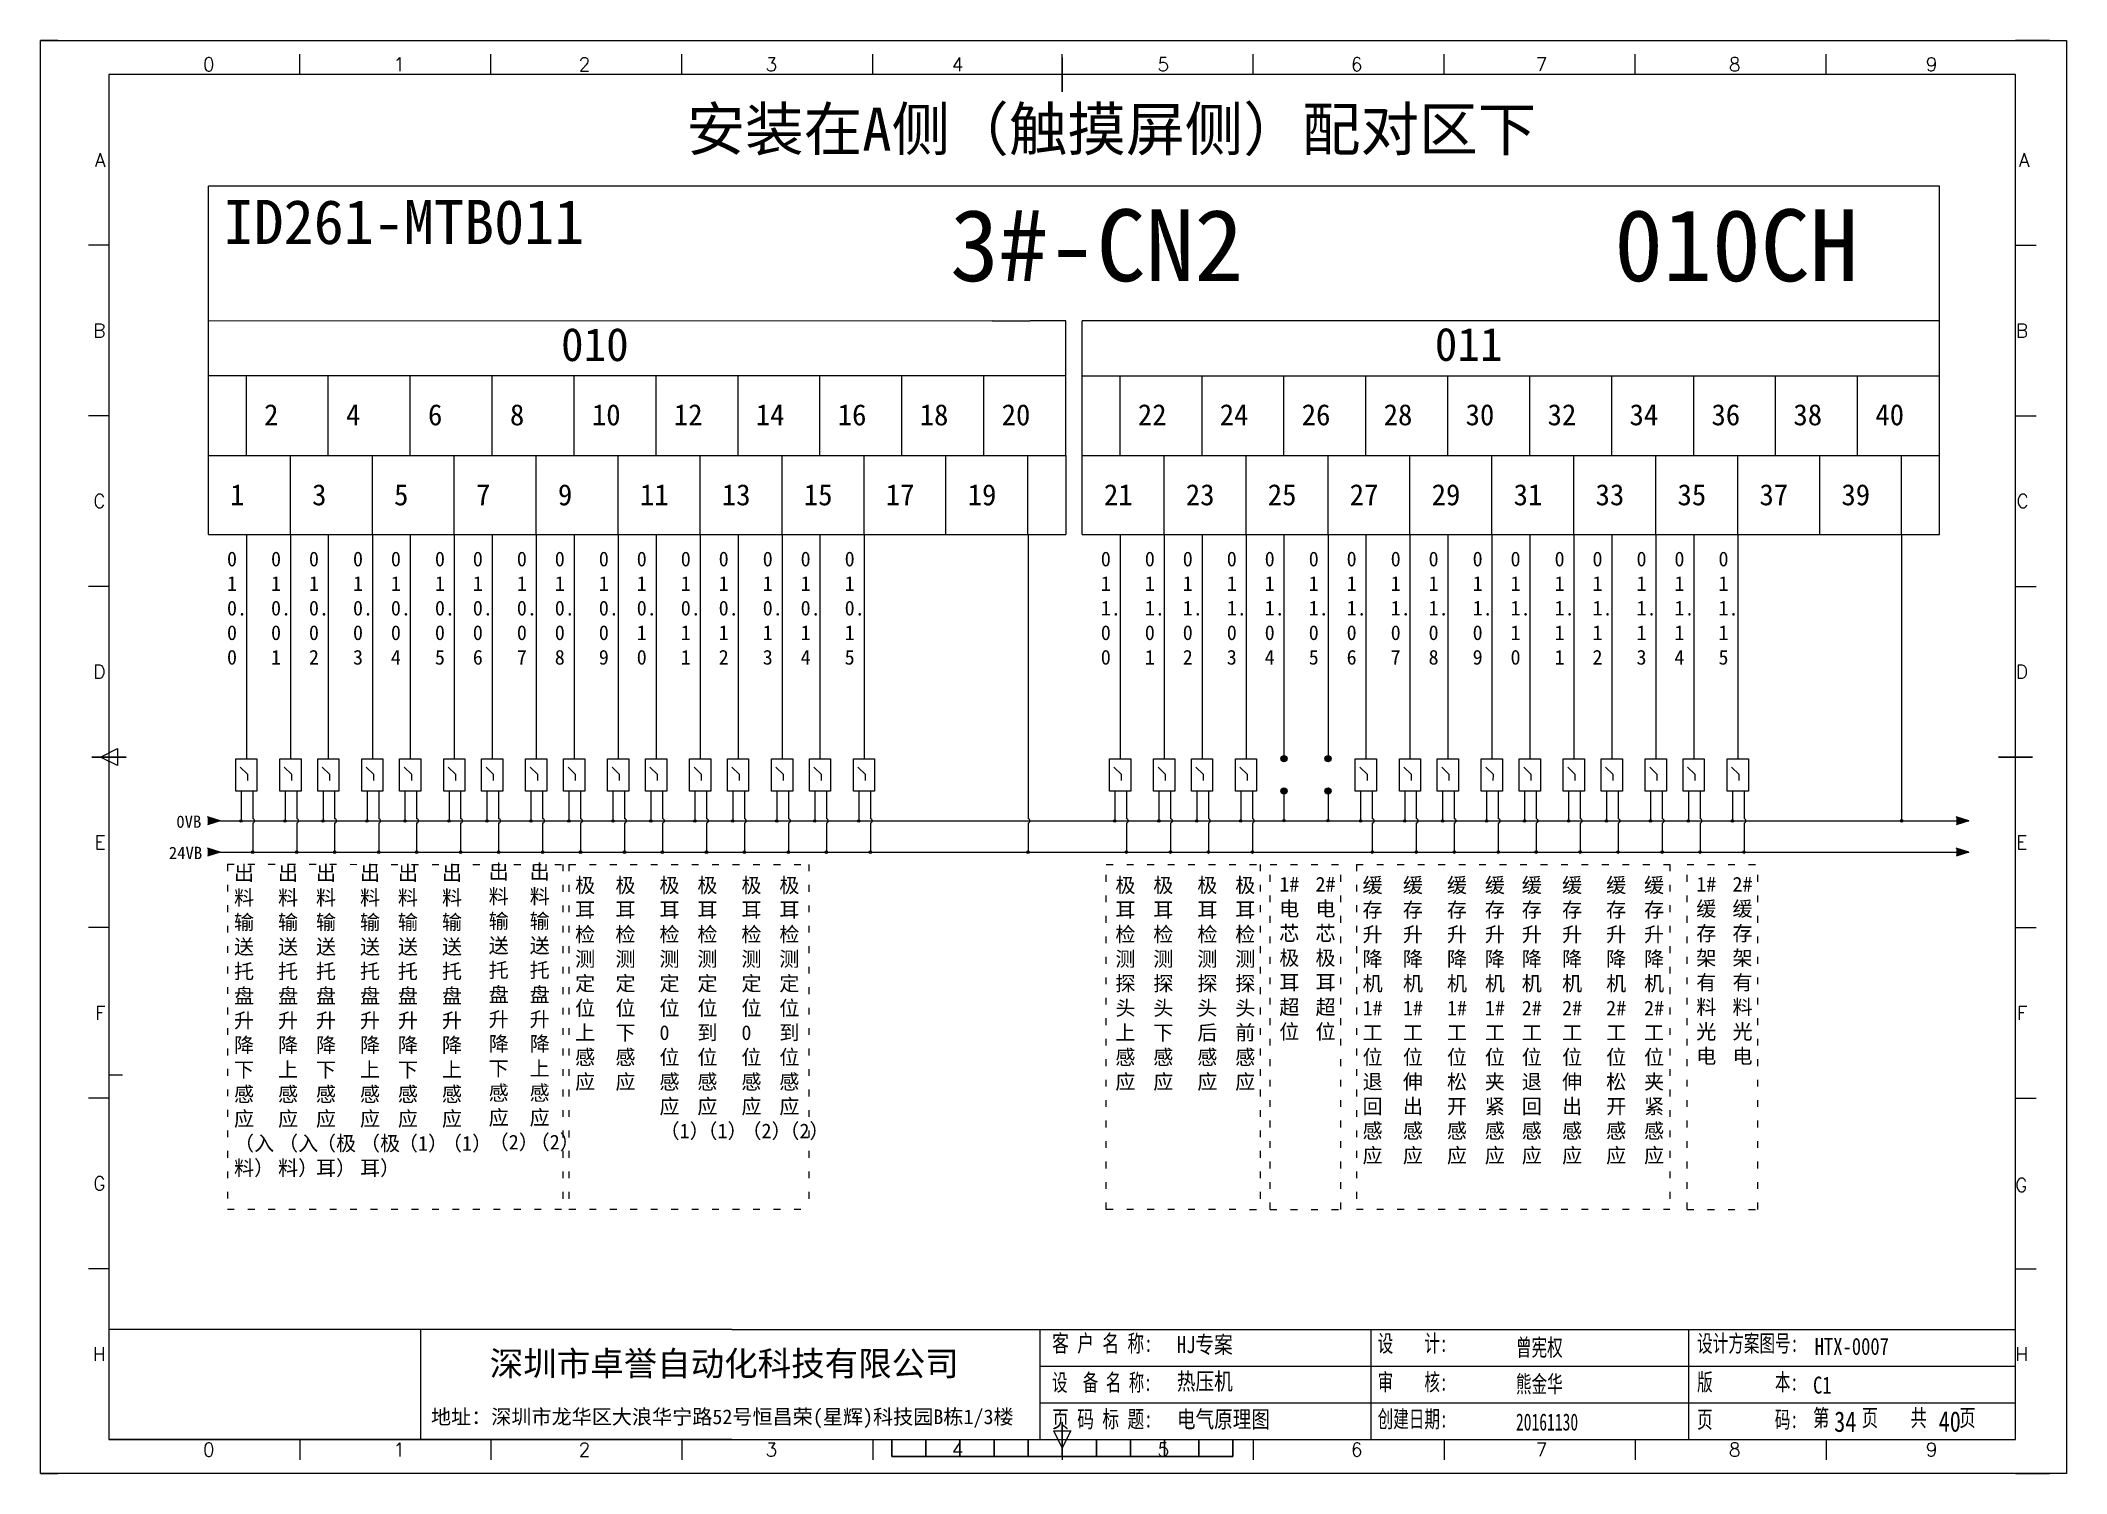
# Model space of a CAD drawing. Extents: x 35123 to 43919, y -4314 to -326.
# Drawn here: x 37283.1 to 37580.1, y -3963.9 to -3753.9 of the extents above; entities that cross this region are included whole.
import ezdxf
from ezdxf.enums import TextEntityAlignment as Align

# ---------------------------------------------------------------- set-up
doc = ezdxf.new("R2010")
doc.units = 0
doc.header["$MEASUREMENT"] = 0
doc.linetypes.add('2', pattern=[15, 1, -2, 1, -2, 1, -2, 1, -2, 1, -2])
doc.linetypes.add('ACAD_ISO02W100', pattern=[15, 12, -3])
for name, color, linetype in [('AE_BOR', 1, 'Continuous'), ('SYMS', 7, 'Continuous'), ('细实线层', 7, 'Continuous')]:
    doc.layers.add(name, color=color, linetype=linetype)
doc.styles.add('Standard0.67', font='', dxfattribs={"width": 0.67})
doc.styles.add('Standard_0.8', font='SimSun.ttf', dxfattribs={"width": 0.8})
doc.styles.add('WD', font='romans.shx', dxfattribs={"bigfont": 'gbcbig.shx'})
doc.styles.add('宋', font='SimSun.ttf', dxfattribs={"width": 0.7})
doc.styles.get('Standard0.67').set_extended_font_data('FangSong_GB2312')

msp = doc.modelspace()

# ---------------------------------------------------------------- texts
at = {"lineweight": 0, "attachment_point": 1}
for s, insert, char_height, width in [('{\\fSimSun|b0|i0|c134|p2;安装在A侧（触摸屏侧）配对区下}', (37377.771, -3763.694), 6.3, 141.24916), ('{\\fSimSun|b0|i0|c134|p2;ID261-MTB011}', (37309.903, -3777.216), 6.48, 79.50995), ('{\\fSimSun|b0|i0|c134|p2;3#-CN2}', (37416.412, -3778.605), 10.53, 52.20126), ('{\\fSimSun|b0|i0|c134|p2;010CH  }', (37513.779, -3778.605), 10.53, 52.20126), ('{\\fSimSun|b0|i0|c134|p2;010}', (37359.388, -3795.982), 4.86, 21.99547), ('{\\fSimSun|b0|i0|c134|p2;011}', (37487.478, -3795.952), 4.86, 21.99547), ('{\\fSimSun|b0|i0|c134|p2;2}', (37315.857, -3807.168), 3.09582, 6.79376), ('{\\fSimSun|b0|i0|c134|p2;4}', (37327.87, -3807.168), 3.09582, 6.79376), ('{\\fSimSun|b0|i0|c134|p2;6}', (37339.883, -3807.168), 3.09582, 6.79376), ('{\\fSimSun|b0|i0|c134|p2;8}', (37351.896, -3807.168), 3.09582, 6.79376), ('{\\fSimSun|b0|i0|c134|p2;10}', (37363.91, -3807.168), 3.09582, 6.79376), ('{\\fSimSun|b0|i0|c134|p2;12}', (37375.923, -3807.168), 3.09582, 6.79376), ('{\\fSimSun|b0|i0|c134|p2;14}', (37387.936, -3807.168), 3.09582, 6.79376), ('{\\fSimSun|b0|i0|c134|p2;16}', (37399.949, -3807.168), 3.09582, 6.79376), ('{\\fSimSun|b0|i0|c134|p2;18}', (37411.962, -3807.168), 3.09582, 6.79376), ('{\\fSimSun|b0|i0|c134|p2;20}', (37423.976, -3807.168), 3.09582, 6.79376), ('{\\fSimSun|b0|i0|c134|p2;22}', (37443.941, -3807.162), 3.09582, 6.79376), ('{\\fSimSun|b0|i0|c134|p2;24}', (37455.954, -3807.162), 3.09582, 6.79376), ('{\\fSimSun|b0|i0|c134|p2;26}', (37467.967, -3807.162), 3.09582, 6.79376), ('{\\fSimSun|b0|i0|c134|p2;28}', (37479.98, -3807.162), 3.09582, 6.79376), ('{\\fSimSun|b0|i0|c134|p2;30}', (37491.993, -3807.162), 3.09582, 6.79376), ('{\\fSimSun|b0|i0|c134|p2;32}', (37504.007, -3807.162), 3.09582, 6.79376), ('{\\fSimSun|b0|i0|c134|p2;34}', (37516.02, -3807.162), 3.09582, 6.79376), ('{\\fSimSun|b0|i0|c134|p2;36}', (37528.033, -3807.162), 3.09582, 6.79376), ('{\\fSimSun|b0|i0|c134|p2;38}', (37540.046, -3807.162), 3.09582, 6.79376), ('{\\fSimSun|b0|i0|c134|p2;40}', (37552.059, -3807.162), 3.09582, 6.79376), ('{\\fSimSun|b0|i0|c134|p2;1}', (37310.881, -3818.893), 3.09582, 6.79376), ('{\\fSimSun|b0|i0|c134|p2;3}', (37322.894, -3818.893), 3.09582, 6.79376), ('{\\fSimSun|b0|i0|c134|p2;5}', (37334.908, -3818.893), 3.09582, 6.79376), ('{\\fSimSun|b0|i0|c134|p2;7}', (37346.921, -3818.893), 3.09582, 6.79376), ('{\\fSimSun|b0|i0|c134|p2;9}', (37358.934, -3818.893), 3.09582, 6.79376), ('{\\fSimSun|b0|i0|c134|p2;11}', (37370.947, -3818.893), 3.09582, 6.79376), ('{\\fSimSun|b0|i0|c134|p2;13}', (37382.96, -3818.893), 3.09582, 6.79376), ('{\\fSimSun|b0|i0|c134|p2;15}', (37394.974, -3818.893), 3.09582, 6.79376), ('{\\fSimSun|b0|i0|c134|p2;17}', (37406.987, -3818.893), 3.09582, 6.79376), ('{\\fSimSun|b0|i0|c134|p2;19}', (37419, -3818.893), 3.09582, 6.79376), ('{\\fSimSun|b0|i0|c134|p2;21}', (37438.965, -3818.887), 3.09582, 6.79376), ('{\\fSimSun|b0|i0|c134|p2;23}', (37450.978, -3818.887), 3.09582, 6.79376), ('{\\fSimSun|b0|i0|c134|p2;25}', (37462.991, -3818.887), 3.09582, 6.79376), ('{\\fSimSun|b0|i0|c134|p2;27}', (37475.005, -3818.887), 3.09582, 6.79376), ('{\\fSimSun|b0|i0|c134|p2;29}', (37487.018, -3818.887), 3.09582, 6.79376), ('{\\fSimSun|b0|i0|c134|p2;31}', (37499.031, -3818.887), 3.09582, 6.79376), ('{\\fSimSun|b0|i0|c134|p2;33}', (37511.044, -3818.887), 3.09582, 6.79376), ('{\\fSimSun|b0|i0|c134|p2;35}', (37523.057, -3818.887), 3.09582, 6.79376), ('{\\fSimSun|b0|i0|c134|p2;37}', (37535.071, -3818.887), 3.09582, 6.79376), ('{\\fSimSun|b0|i0|c134|p2;39}', (37547.084, -3818.887), 3.09582, 6.79376), ('{\\f@SimHei|b0|i0|c134|p49;0\\P1\\P0.\\P0\\P0}', (37310.416, -3828.767), 2.16, 3.85255), ('{\\f@SimHei|b0|i0|c134|p49;0\\P1\\P0.\\P0\\P1}', (37316.872, -3828.767), 2.16, 3.85255), ('{\\f@SimHei|b0|i0|c134|p49;0\\P1\\P0.\\P0\\P2}', (37322.429, -3828.767), 2.16, 3.85255), ('{\\f@SimHei|b0|i0|c134|p49;0\\P1\\P0.\\P0\\P3}', (37328.886, -3828.767), 2.16, 3.85255), ('{\\f@SimHei|b0|i0|c134|p49;0\\P1\\P0.\\P0\\P4}', (37334.442, -3828.767), 2.16, 3.85255), ('{\\f@SimHei|b0|i0|c134|p49;0\\P1\\P0.\\P0\\P5}', (37340.899, -3828.767), 2.16, 3.85255), ('{\\f@SimHei|b0|i0|c134|p49;0\\P1\\P0.\\P0\\P6}', (37346.455, -3828.767), 2.16, 3.85255), ('{\\f@SimHei|b0|i0|c134|p49;0\\P1\\P0.\\P0\\P7}', (37352.912, -3828.767), 2.16, 3.85255), ('{\\f@SimHei|b0|i0|c134|p49;0\\P1\\P0.\\P0\\P8}', (37358.469, -3828.767), 2.16, 3.85255), ('{\\f@SimHei|b0|i0|c134|p49;0\\P1\\P0.\\P0\\P9}', (37364.925, -3828.767), 2.16, 3.85255), ('{\\f@SimHei|b0|i0|c134|p49;0\\P1\\P0.\\P1\\P0}', (37370.482, -3828.767), 2.16, 3.85255), ('{\\f@SimHei|b0|i0|c134|p49;0\\P1\\P0.\\P1\\P1}', (37376.938, -3828.767), 2.16, 3.85255), ('{\\f@SimHei|b0|i0|c134|p49;0\\P1\\P0.\\P1\\P2}', (37382.495, -3828.767), 2.16, 3.85255), ('{\\f@SimHei|b0|i0|c134|p49;0\\P1\\P0.\\P1\\P3}', (37388.952, -3828.767), 2.16, 3.85255), ('{\\f@SimHei|b0|i0|c134|p49;0\\P1\\P0.\\P1\\P4}', (37394.508, -3828.767), 2.16, 3.85255), ('{\\f@SimHei|b0|i0|c134|p49;0\\P1\\P0.\\P1\\P5}', (37400.965, -3828.767), 2.16, 3.85255), ('{\\f@SimHei|b0|i0|c134|p49;0\\P1\\P1.\\P0\\P0}', (37438.514, -3828.767), 2.16, 3.85255), ('{\\f@SimHei|b0|i0|c134|p49;0\\P1\\P1.\\P0\\P1}', (37444.97, -3828.767), 2.16, 3.85255), ('{\\f@SimHei|b0|i0|c134|p49;0\\P1\\P1.\\P0\\P2}', (37450.527, -3828.767), 2.16, 3.85255), ('{\\f@SimHei|b0|i0|c134|p49;0\\P1\\P1.\\P0\\P3}', (37456.983, -3828.767), 2.16, 3.85255), ('{\\f@SimHei|b0|i0|c134|p49;0\\P1\\P1.\\P0\\P4}', (37462.54, -3828.767), 2.16, 3.85255), ('{\\f@SimHei|b0|i0|c134|p49;0\\P1\\P1.\\P0\\P5}', (37468.997, -3828.767), 2.16, 3.85255), ('{\\f@SimHei|b0|i0|c134|p49;0\\P1\\P1.\\P0\\P6}', (37474.553, -3828.767), 2.16, 3.85255), ('{\\f@SimHei|b0|i0|c134|p49;0\\P1\\P1.\\P0\\P7}', (37481.01, -3828.767), 2.16, 3.85255), ('{\\f@SimHei|b0|i0|c134|p49;0\\P1\\P1.\\P0\\P8}', (37486.566, -3828.767), 2.16, 3.85255), ('{\\f@SimHei|b0|i0|c134|p49;0\\P1\\P1.\\P0\\P9}', (37493.023, -3828.767), 2.16, 3.85255), ('{\\f@SimHei|b0|i0|c134|p49;0\\P1\\P1.\\P1\\P0}', (37498.58, -3828.767), 2.16, 3.85255), ('{\\f@SimHei|b0|i0|c134|p49;0\\P1\\P1.\\P1\\P1}', (37505.036, -3828.767), 2.16, 3.85255), ('{\\f@SimHei|b0|i0|c134|p49;0\\P1\\P1.\\P1\\P2}', (37510.593, -3828.767), 2.16, 3.85255), ('{\\f@SimHei|b0|i0|c134|p49;0\\P1\\P1.\\P1\\P3}', (37517.049, -3828.767), 2.16, 3.85255), ('{\\f@SimHei|b0|i0|c134|p49;0\\P1\\P1.\\P1\\P4}', (37522.606, -3828.767), 2.16, 3.85255), ('{\\f@SimHei|b0|i0|c134|p49;0\\P1\\P1.\\P1\\P5}', (37529.063, -3828.767), 2.16, 3.85255), ('{\\fSimSun|b0|i0|c134|p2;出料输送托盘升降下感应（入料）}', (37311.443, -3874.799), 2.16, 3.85255), ('{\\fSimSun|b0|i0|c134|p2;出料输送托盘升降上感应（入料）}', (37317.899, -3874.799), 2.16, 3.85255), ('{\\fSimSun|b0|i0|c134|p2;出料输送托盘升降下感应\\P（极耳）}', (37323.456, -3874.799), 2.16, 3.85255), ('{\\fSimSun|b0|i0|c134|p2;出料输送托盘升降上感应（极耳）}', (37329.912, -3874.799), 2.16, 3.85255), ('{\\fSimSun|b0|i0|c134|p2;出料输送托盘升降下感应（1）}', (37335.469, -3874.799), 2.16, 3.85255), ('{\\fSimSun|b0|i0|c134|p2;出料输送托盘升降上感应\\P（1）}', (37341.926, -3874.799), 2.16, 3.85255), ('{\\fSimSun|b0|i0|c134|p2;出料输送托盘升降下感应（2）}', (37348.776, -3874.623), 2.16, 3.85255), ('{\\fSimSun|b0|i0|c134|p2;出料输送托盘升降上感应\\P（2）}', (37354.783, -3874.623), 2.16, 3.85255), ('{\\fSimSun|b0|i0|c134|p2;极耳检测定位上感应}', (37361.449, -3876.581), 2.16, 3.85255), ('{\\fSimSun|b0|i0|c134|p2;极耳检测定位下感应}', (37367.362, -3876.581), 2.16, 3.85255), ('{\\fSimSun|b0|i0|c134|p2;极耳检测定位0位感应\\P（1）}', (37373.818, -3876.581), 2.16, 3.85255), ('{\\fSimSun|b0|i0|c134|p2;极耳检测定位到位感应\\P（1）}', (37379.375, -3876.581), 2.16, 3.85255), ('{\\fSimSun|b0|i0|c134|p2;极耳检测定位0位感应\\P（2）}', (37385.831, -3876.581), 2.16, 3.85255), ('{\\fSimSun|b0|i0|c134|p2;极耳检测定位到位感应\\P（2）}', (37391.388, -3876.581), 2.16, 3.85255), ('{\\fSimSun|b0|i0|c134|p2;极耳检测探头上感应}', (37440.65, -3876.575), 2.16, 3.85255), ('{\\fSimSun|b0|i0|c134|p2;极耳检测探头下感应}', (37446.207, -3876.575), 2.16, 3.85255), ('{\\fSimSun|b0|i0|c134|p2;极耳检测探头后感应}', (37452.664, -3876.575), 2.16, 3.85255), ('{\\fSimSun|b0|i0|c134|p2;极耳检测探头前感应}', (37458.22, -3876.575), 2.16, 3.85255), ('{\\fSimSun|b0|i0|c134|p2;1#电芯极耳超位}', (37464.677, -3876.432), 2.16, 3.85255), ('{\\fSimSun|b0|i0|c134|p2;2#电芯极耳超位}', (37469.989, -3876.432), 2.16, 3.85255), ('{\\fSimSun|b0|i0|c134|p2;缓存升降机1#\\P工位退回感应}', (37476.887, -3876.575), 2.16, 3.85255), ('{\\fSimSun|b0|i0|c134|p2;缓存升降机1#\\P工位伸出感应}', (37482.799, -3876.575), 2.16, 3.85255), ('{\\fSimSun|b0|i0|c134|p2;缓存升降机1#\\P工位松开感应}', (37489.256, -3876.575), 2.16, 3.85255), ('{\\fSimSun|b0|i0|c134|p2;缓存升降机1#\\P工位夹紧感应}', (37494.813, -3876.575), 2.16, 3.85255), ('{\\fSimSun|b0|i0|c134|p2;缓存升降机2#\\P工位退回感应}', (37500.227, -3876.575), 2.16, 3.85255), ('{\\fSimSun|b0|i0|c134|p2;缓存升降机2#\\P工位伸出感应}', (37506.139, -3876.575), 2.16, 3.85255), ('{\\fSimSun|b0|i0|c134|p2;缓存升降机2#\\P工位松开感应}', (37512.596, -3876.575), 2.16, 3.85255), ('{\\fSimSun|b0|i0|c134|p2;缓存升降机2#\\P工位夹紧感应}', (37518.153, -3876.575), 2.16, 3.85255), ('{\\fSimSun|b0|i0|c134|p2;1#缓存架有料光电}', (37525.806, -3876.432), 2.16, 3.85255), ('{\\fSimSun|b0|i0|c134|p2;2#缓存架有料光电}', (37531.118, -3876.432), 2.16, 3.85255)]:
    msp.add_mtext(s, dxfattribs=dict(at, insert=insert, char_height=char_height, width=width))
for s, insert, char_height, width, attachment_point in [('{\\fSimSun|b0|i0|c134|p2;0\\fSimSun|b0|i0|c0|p2;V\\fSimSun|b0|i0|c134|p2;B}', (37302.985, -3867.444), 1.8, 4.14086, 1), ('{\\fSimSun|b0|i0|c134|p2;24\\fSimSun|b0|i0|c0|p2;V\\fSimSun|b0|i0|c134|p2;B}', (37301.888, -3872.028), 1.8, 4.14086, 1), ('{\\fSimSun|b0|i0|c134|p2;深圳市卓誉自动化科技有限公司}', (37348.934, -3949.958), 3.6, 80.67766, 7), ('{\\fSimSun|b0|i0|c134|p2;地址：深圳市龙华区大浪华宁路52号恒昌荣(星辉)科技园B栋1/3楼}', (37340.322, -3957.218), 2.16, 89.25675, 7)]:
    msp.add_mtext(s, dxfattribs=dict(insert=insert, char_height=char_height, width=width, attachment_point=attachment_point))
at = {"ltscale": 2, "attachment_point": 1}
for s, insert, char_height, width, style in [('{\\fSimSun|b0|i0|c134|p2;\\W0.72;客 户 名 称:}', (37431.382, -3943.553), 2.5, 16.24768, 'Standard0.67'), ('HJ专案', (37449.669, -3943.727), 2.5, 33.90777, 'Standard_0.8'), ('{\\fSimSun|b0|i0|c134|p2;设    计:}', (37479.097, -3943.553), 2.5, 12.03121, 'Standard0.67'), ('{\\fSimSun|b0|i0|c134|p2;曾宪权}', (37499.374, -3944.155), 2.5, 12.03121, 'Standard0.67'), ('{\\fSimSun|b0|i0|c134|p2;设计方案图号:}', (37525.929, -3943.553), 2.5, 15.1644, 'Standard0.67'), ('{\\f@SimSun|b0|i0|c134|p2;HTX-0007}', (37543.168, -3943.994), 2.5, 33.90777, 'Standard_0.8'), ('{\\fSimSun|b0|i0|c134|p2;\\W0.66;设  备 名 称:}', (37431.382, -3949.282), 2.5, 15.12342, 'Standard0.67'), ('{\\fSimSun|b0|i0|c134|p2;热压机}', (37449.669, -3949.115), 2.5, 33.90777, 'Standard_0.8'), ('{\\fSimSun|b0|i0|c134|p2;审    核:}', (37479.097, -3949.227), 2.5, 12.03121, 'Standard0.67'), ('{\\fSimSun|b0|i0|c134|p2;熊金华}', (37499.374, -3949.517), 2.5, 12.03121, 'Standard0.67'), ('{\\fSimSun|b0|i0|c134|p2;版        本:}', (37525.929, -3949.227), 2.5, 16.84978, 'Standard0.67'), ('C1', (37542.928, -3949.667), 2.5, 5.97175, 'Standard_0.8'), ('{\\fSimSun|b0|i0|c134|p2;\\W0.72;页 码 标 题:}', (37431.382, -3954.65), 2.5, 15.12342, 'Standard0.67'), ('{\\fSimSun|b0|i0|c134|p2;电气原理图}', (37449.669, -3954.663), 2.5, 33.90777, 'Standard_0.8'), ('{\\fSimSun|b0|i0|c134|p2;创建日期:}', (37479.097, -3954.634), 2.5, 12.03121, 'Standard0.67'), ('{\\fSimSun|b0|i0|c134|p2;20161130}', (37499.374, -3955.075), 2.5, 12.03121, 'Standard0.67'), ('{\\fSimSun|b0|i0|c134|p2;页        码:}', (37525.929, -3954.713), 2.5, 15.72579, 'Standard0.67'), ('第    页    共    页', (37542.926, -3954.468), 2.5, 33.90777, '宋'), ('34', (37546.019, -3954.773), 3, 3.76639, 'Standard_0.8'), ('40', (37561.332, -3954.748), 3, 3.76639, 'Standard_0.8')]:
    msp.add_mtext(s, dxfattribs=dict(at, insert=insert, char_height=char_height, width=width, style=style))

# ---------------------------------------------------------------- blocks, each defined once
blk = doc.blocks.new('gb_a2_a')
for p, q in [((584, 410), (25, 410)), ((25, 410), (25, 10)), ((584, 10), (584, 410)), ((25, 10), (584, 10))]:
    blk.add_line(p, q)
at = {"lineweight": 9, "ltscale": 0.1}
blk.add_line((25, 116.86), (29, 116.86), dxfattribs=at)
at = {"layer": 'AE_BOR', "lineweight": 30}
for p, q in [((10, 420), (4.93, 420)), ((594, 420), (584, 420)), ((4.93, 0), (10, 0)), ((594, 0), (584, 0))]:
    blk.add_line(p, q, dxfattribs=at)
at = {"layer": 'AE_BOR', "color": 1, "lineweight": 15}
for p, q in [((4.93, 420), (598.93, 420)), ((4.93, 0), (4.93, 420)), ((598.93, 420), (598.93, 0)), ((22.5, 210), (27.5, 212.5)), ((27.5, 207.5), (22.5, 210)), ((27.5, 212.5), (27.5, 207.5)), ((304.5, 7.5), (302, 12.5)), ((302, 12.5), (307, 12.5)), ((307, 12.5), (304.5, 7.5)), ((598.93, 0), (4.93, 0))]:
    blk.add_line(p, q, dxfattribs=at)
at = {"layer": 'AE_BOR'}
for p, q in [((81, 410), (81, 416)), ((137, 410), (137, 416)), ((193, 410), (193, 416)), ((249, 410), (249, 416)), ((304.5, 410), (304.5, 416)), ((360.5, 410), (360.5, 416)), ((416.5, 410), (416.5, 416)), ((472.5, 410), (472.5, 416)), ((528.5, 410), (528.5, 416)), ((25, 360), (19, 360)), ((584, 360), (590, 360)), ((25, 310), (19, 310)), ((584, 310), (590, 310)), ((25, 260), (19, 260)), ((584, 260), (590, 260)), ((25, 160), (19, 160)), ((584, 160), (590, 160)), ((25, 110), (19, 110)), ((584, 110), (590, 110)), ((25, 60), (19, 60)), ((584, 60), (590, 60)), ((81, 10), (81, 4)), ((137, 10), (137, 4)), ((193, 10), (193, 4)), ((249, 10), (249, 4)), ((304.5, 10), (304.5, 4)), ((360.5, 10), (360.5, 4)), ((416.5, 10), (416.5, 4)), ((472.5, 10), (472.5, 4)), ((528.5, 10), (528.5, 4))]:
    blk.add_line(p, q, dxfattribs=at)
at = {"layer": 'AE_BOR', "color": 2, "lineweight": 30}
for p, q in [((304.5, 405), (304.5, 415)), ((20, 210), (30, 210)), ((579, 210), (589, 210)), ((304.5, 10), (304.5, 15)), ((304.5, 15), (304.5, 5)), ((254.5, 5), (254.5, 10)), ((264.5, 5), (264.5, 10)), ((274.5, 5), (274.5, 10)), ((284.5, 5), (284.5, 10)), ((294.5, 5), (294.5, 10)), ((304.5, 10), (304.5, 5)), ((314.5, 5), (314.5, 10)), ((324.5, 5), (324.5, 10)), ((334.5, 5), (334.5, 10)), ((344.5, 5), (344.5, 10)), ((354.5, 5), (354.5, 10)), ((254.5, 5), (354.5, 5))]:
    blk.add_line(p, q, dxfattribs=at)
at = {"layer": 'AE_BOR', "style": 'WD'}
for s, p in [('0', (54.27, 411)), ('1', (110.12, 411)), ('2', (164.42, 411)), ('3', (219.22, 411)), ('4', (273.82, 411)), ('5', (334.12, 411)), ('6', (390.81, 411)), ('7', (445.01, 411)), ('8', (501.67, 411)), ('9', (559.4, 411)), ('0', (54.27, 5)), ('1', (110.12, 5)), ('2', (164.42, 5)), ('3', (219.22, 5)), ('4', (273.82, 5)), ('5', (334.12, 5)), ('6', (390.81, 5)), ('7', (445.01, 5)), ('8', (501.67, 5)), ('9', (559.4, 5))]:
    blk.add_text(s, height=4, dxfattribs=at).set_placement(p, align=Align.CENTER)
for s, p in [('A', (24, 385)), ('A', (588.05, 385)), ('B', (24, 335)), ('B', (587.67, 335)), ('C', (24, 285)), ('C', (587.86, 285)), ('D', (24, 235)), ('D', (587.67, 235)), ('E', (24, 185)), ('E', (587.48, 185)), ('F', (24, 135)), ('F', (587.48, 135)), ('F', (587.48, 135)), ('G', (24, 85)), ('G', (587.48, 84.56)), ('H', (24, 35)), ('H', (587.67, 35))]:
    blk.add_text(s, height=4, dxfattribs=at).set_placement(p, align=Align.MIDDLE_RIGHT)
blk = doc.blocks.new('WDDOT')
blk.add_hatch(color=256).paths.add_polyline_path([(0.5, 0, 1), (-0.5, 0, 1)])
blk.add_circle((0, 0), 0.5)

# ---------------------------------------------------------------- hatches: boundary and pattern name
at = {"lineweight": 0}
h = msp.add_hatch(color=256, dxfattribs=at)
edge = h.paths.add_edge_path()
edge.add_arc((37465.366, -3859.124), 0.45, 0, 360)
h = msp.add_hatch(color=256, dxfattribs=at)
edge = h.paths.add_edge_path()
edge.add_arc((37471.823, -3859.124), 0.45, 0, 360)
h = msp.add_hatch(color=256, dxfattribs=at)
edge = h.paths.add_edge_path()
edge.add_arc((37465.366, -3863.854), 0.45, 0, 360)
h = msp.add_hatch(color=256, dxfattribs=at)
edge = h.paths.add_edge_path()
edge.add_arc((37471.823, -3863.854), 0.45, 0, 360)
for points in [[(37309.438, -3868.226), (37307.576, -3868.823), (37307.576, -3867.629)], [(37565.782, -3868.226), (37563.92, -3868.823), (37563.92, -3867.629)], [(37309.438, -3872.809), (37307.576, -3873.406), (37307.576, -3872.213)], [(37565.782, -3872.809), (37563.92, -3873.406), (37563.92, -3872.213)]]:
    msp.add_hatch(color=256).paths.add_polyline_path(points)
h = msp.add_hatch(color=256)
edge = h.paths.add_edge_path()
edge.add_arc((37312.482, -3868.234), 0.177, 0, 360)
h = msp.add_hatch(color=256)
edge = h.paths.add_edge_path()
edge.add_arc((37318.938, -3868.234), 0.177, 0, 360)
h = msp.add_hatch(color=256)
edge = h.paths.add_edge_path()
edge.add_arc((37324.495, -3868.234), 0.177, 0, 360)
h = msp.add_hatch(color=256)
edge = h.paths.add_edge_path()
edge.add_arc((37330.951, -3868.234), 0.177, 0, 360)
h = msp.add_hatch(color=256)
edge = h.paths.add_edge_path()
edge.add_arc((37336.508, -3868.234), 0.177, 0, 360)
h = msp.add_hatch(color=256)
edge = h.paths.add_edge_path()
edge.add_arc((37342.965, -3868.234), 0.177, 0, 360)
h = msp.add_hatch(color=256)
edge = h.paths.add_edge_path()
edge.add_arc((37348.521, -3868.234), 0.177, 0, 360)
h = msp.add_hatch(color=256)
edge = h.paths.add_edge_path()
edge.add_arc((37354.978, -3868.234), 0.177, 0, 360)
h = msp.add_hatch(color=256)
edge = h.paths.add_edge_path()
edge.add_arc((37360.534, -3868.234), 0.177, 0, 360)
h = msp.add_hatch(color=256)
edge = h.paths.add_edge_path()
edge.add_arc((37366.991, -3868.234), 0.177, 0, 360)
h = msp.add_hatch(color=256)
edge = h.paths.add_edge_path()
edge.add_arc((37372.548, -3868.234), 0.177, 0, 360)
h = msp.add_hatch(color=256)
edge = h.paths.add_edge_path()
edge.add_arc((37379.004, -3868.234), 0.177, 0, 360)
h = msp.add_hatch(color=256)
edge = h.paths.add_edge_path()
edge.add_arc((37384.561, -3868.234), 0.177, 0, 360)
h = msp.add_hatch(color=256)
edge = h.paths.add_edge_path()
edge.add_arc((37391.017, -3868.234), 0.177, 0, 360)
h = msp.add_hatch(color=256)
edge = h.paths.add_edge_path()
edge.add_arc((37396.574, -3868.234), 0.177, 0, 360)
h = msp.add_hatch(color=256)
edge = h.paths.add_edge_path()
edge.add_arc((37403.031, -3868.234), 0.177, 0, 360)
h = msp.add_hatch(color=256)
edge = h.paths.add_edge_path()
edge.add_arc((37440.565, -3868.228), 0.177, 0, 360)
h = msp.add_hatch(color=256)
edge = h.paths.add_edge_path()
edge.add_arc((37447.022, -3868.228), 0.177, 0, 360)
h = msp.add_hatch(color=256)
edge = h.paths.add_edge_path()
edge.add_arc((37452.578, -3868.228), 0.177, 0, 360)
h = msp.add_hatch(color=256)
edge = h.paths.add_edge_path()
edge.add_arc((37459.035, -3868.228), 0.177, 0, 360)
h = msp.add_hatch(color=256)
edge = h.paths.add_edge_path()
edge.add_arc((37465.366, -3868.198), 0.177, 0, 360)
h = msp.add_hatch(color=256)
edge = h.paths.add_edge_path()
edge.add_arc((37471.823, -3868.198), 0.177, 0, 360)
h = msp.add_hatch(color=256)
edge = h.paths.add_edge_path()
edge.add_arc((37476.605, -3868.228), 0.177, 0, 360)
h = msp.add_hatch(color=256)
edge = h.paths.add_edge_path()
edge.add_arc((37483.061, -3868.228), 0.177, 0, 360)
h = msp.add_hatch(color=256)
edge = h.paths.add_edge_path()
edge.add_arc((37488.618, -3868.228), 0.177, 0, 360)
h = msp.add_hatch(color=256)
edge = h.paths.add_edge_path()
edge.add_arc((37495.075, -3868.228), 0.177, 0, 360)
h = msp.add_hatch(color=256)
edge = h.paths.add_edge_path()
edge.add_arc((37500.631, -3868.228), 0.177, 0, 360)
h = msp.add_hatch(color=256)
edge = h.paths.add_edge_path()
edge.add_arc((37507.088, -3868.228), 0.177, 0, 360)
h = msp.add_hatch(color=256)
edge = h.paths.add_edge_path()
edge.add_arc((37512.644, -3868.228), 0.177, 0, 360)
h = msp.add_hatch(color=256)
edge = h.paths.add_edge_path()
edge.add_arc((37519.101, -3868.228), 0.177, 0, 360)
h = msp.add_hatch(color=256)
edge = h.paths.add_edge_path()
edge.add_arc((37524.658, -3868.228), 0.177, 0, 360)
h = msp.add_hatch(color=256)
edge = h.paths.add_edge_path()
edge.add_arc((37531.114, -3868.228), 0.177, 0, 360)
h = msp.add_hatch(color=256)
edge = h.paths.add_edge_path()
edge.add_arc((37555.915, -3868.226), 0.177, 0, 360)
h = msp.add_hatch(color=256)
edge = h.paths.add_edge_path()
edge.add_arc((37314.187, -3872.818), 0.177, 0, 360)
h = msp.add_hatch(color=256)
edge = h.paths.add_edge_path()
edge.add_arc((37320.643, -3872.818), 0.177, 0, 360)
h = msp.add_hatch(color=256)
edge = h.paths.add_edge_path()
edge.add_arc((37326.2, -3872.818), 0.177, 0, 360)
h = msp.add_hatch(color=256)
edge = h.paths.add_edge_path()
edge.add_arc((37332.657, -3872.818), 0.177, 0, 360)
h = msp.add_hatch(color=256)
edge = h.paths.add_edge_path()
edge.add_arc((37338.213, -3872.818), 0.177, 0, 360)
h = msp.add_hatch(color=256)
edge = h.paths.add_edge_path()
edge.add_arc((37344.67, -3872.818), 0.177, 0, 360)
h = msp.add_hatch(color=256)
edge = h.paths.add_edge_path()
edge.add_arc((37350.226, -3872.818), 0.177, 0, 360)
h = msp.add_hatch(color=256)
edge = h.paths.add_edge_path()
edge.add_arc((37356.683, -3872.818), 0.177, 0, 360)
h = msp.add_hatch(color=256)
edge = h.paths.add_edge_path()
edge.add_arc((37362.24, -3872.818), 0.177, 0, 360)
h = msp.add_hatch(color=256)
edge = h.paths.add_edge_path()
edge.add_arc((37368.696, -3872.818), 0.177, 0, 360)
h = msp.add_hatch(color=256)
edge = h.paths.add_edge_path()
edge.add_arc((37374.253, -3872.818), 0.177, 0, 360)
h = msp.add_hatch(color=256)
edge = h.paths.add_edge_path()
edge.add_arc((37380.709, -3872.818), 0.177, 0, 360)
h = msp.add_hatch(color=256)
edge = h.paths.add_edge_path()
edge.add_arc((37386.266, -3872.818), 0.177, 0, 360)
h = msp.add_hatch(color=256)
edge = h.paths.add_edge_path()
edge.add_arc((37392.723, -3872.818), 0.177, 0, 360)
h = msp.add_hatch(color=256)
edge = h.paths.add_edge_path()
edge.add_arc((37398.279, -3872.818), 0.177, 0, 360)
h = msp.add_hatch(color=256)
edge = h.paths.add_edge_path()
edge.add_arc((37404.736, -3872.818), 0.177, 0, 360)
h = msp.add_hatch(color=256)
edge = h.paths.add_edge_path()
edge.add_arc((37427.845, -3872.818), 0.177, 0, 360)
h = msp.add_hatch(color=256)
edge = h.paths.add_edge_path()
edge.add_arc((37442.27, -3872.811), 0.177, 0, 360)
h = msp.add_hatch(color=256)
edge = h.paths.add_edge_path()
edge.add_arc((37448.727, -3872.811), 0.177, 0, 360)
h = msp.add_hatch(color=256)
edge = h.paths.add_edge_path()
edge.add_arc((37454.284, -3872.811), 0.177, 0, 360)
h = msp.add_hatch(color=256)
edge = h.paths.add_edge_path()
edge.add_arc((37460.74, -3872.811), 0.177, 0, 360)
h = msp.add_hatch(color=256)
edge = h.paths.add_edge_path()
edge.add_arc((37478.31, -3872.811), 0.177, 0, 360)
h = msp.add_hatch(color=256)
edge = h.paths.add_edge_path()
edge.add_arc((37484.767, -3872.811), 0.177, 0, 360)
h = msp.add_hatch(color=256)
edge = h.paths.add_edge_path()
edge.add_arc((37490.323, -3872.811), 0.177, 0, 360)
h = msp.add_hatch(color=256)
edge = h.paths.add_edge_path()
edge.add_arc((37496.78, -3872.811), 0.177, 0, 360)
h = msp.add_hatch(color=256)
edge = h.paths.add_edge_path()
edge.add_arc((37502.336, -3872.811), 0.177, 0, 360)
h = msp.add_hatch(color=256)
edge = h.paths.add_edge_path()
edge.add_arc((37508.793, -3872.811), 0.177, 0, 360)
h = msp.add_hatch(color=256)
edge = h.paths.add_edge_path()
edge.add_arc((37514.35, -3872.811), 0.177, 0, 360)
h = msp.add_hatch(color=256)
edge = h.paths.add_edge_path()
edge.add_arc((37520.806, -3872.811), 0.177, 0, 360)
h = msp.add_hatch(color=256)
edge = h.paths.add_edge_path()
edge.add_arc((37526.363, -3872.811), 0.177, 0, 360)
h = msp.add_hatch(color=256)
edge = h.paths.add_edge_path()
edge.add_arc((37532.819, -3872.811), 0.177, 0, 360)

# ---------------------------------------------------------------- linework, layer by layer
for p, q in [((37561.462, -3775.222), (37307.689, -3775.204)), ((37307.699, -3826.245), (37307.689, -3775.204)), ((37561.474, -3826.263), (37561.462, -3775.222)), ((37433.388, -3803.005), (37307.687, -3803.005)), ((37313.256, -3814.686), (37313.256, -3803.005)), ((37325.269, -3814.686), (37325.269, -3803.005)), ((37337.282, -3814.686), (37337.282, -3803.005)), ((37349.295, -3814.686), (37349.295, -3803.005)), ((37361.309, -3814.686), (37361.309, -3803.005)), ((37373.322, -3814.686), (37373.322, -3803.005)), ((37385.335, -3814.686), (37385.335, -3803.005)), ((37397.348, -3814.686), (37397.348, -3803.005)), ((37409.361, -3814.686), (37409.361, -3803.005)), ((37421.375, -3814.686), (37421.375, -3803.005)), ((37433.388, -3814.686), (37433.388, -3803.005)), ((37435.797, -3802.987), (37561.469, -3802.985)), ((37441.34, -3814.679), (37441.34, -3802.999)), ((37453.353, -3814.679), (37453.353, -3802.999)), ((37465.366, -3814.679), (37465.366, -3802.999)), ((37477.379, -3814.679), (37477.379, -3802.999)), ((37489.392, -3814.679), (37489.392, -3802.999)), ((37501.406, -3814.679), (37501.406, -3802.999)), ((37513.419, -3814.679), (37513.419, -3802.999)), ((37525.432, -3814.679), (37525.432, -3802.999)), ((37537.445, -3814.679), (37537.445, -3802.999)), ((37549.458, -3814.679), (37549.458, -3802.999)), ((37307.699, -3814.686), (37433.388, -3814.686)), ((37307.699, -3814.686), (37313.256, -3814.686)), ((37319.712, -3826.245), (37319.712, -3814.686)), ((37331.726, -3826.245), (37331.726, -3814.686)), ((37343.739, -3826.245), (37343.739, -3814.686)), ((37355.752, -3826.245), (37355.752, -3814.686)), ((37367.765, -3826.245), (37367.765, -3814.686)), ((37379.778, -3826.245), (37379.778, -3814.686)), ((37391.792, -3826.245), (37391.792, -3814.686)), ((37403.805, -3826.245), (37403.805, -3814.686)), ((37415.818, -3826.245), (37415.818, -3814.686)), ((37427.831, -3826.245), (37427.831, -3814.686)), ((37435.783, -3814.679), (37561.472, -3814.679)), ((37435.783, -3814.679), (37441.34, -3814.679)), ((37447.796, -3826.238), (37447.796, -3814.679)), ((37459.809, -3826.238), (37459.809, -3814.679)), ((37471.823, -3826.238), (37471.823, -3814.679)), ((37483.836, -3826.238), (37483.836, -3814.679)), ((37495.849, -3826.238), (37495.849, -3814.679)), ((37507.862, -3826.238), (37507.862, -3814.679)), ((37519.875, -3826.238), (37519.875, -3814.679)), ((37531.889, -3826.238), (37531.889, -3814.679)), ((37543.902, -3826.238), (37543.902, -3814.679)), ((37555.915, -3826.238), (37555.915, -3814.679)), ((37307.699, -3826.245), (37433.387, -3826.245)), ((37313.256, -3826.245), (37313.256, -3859.16)), ((37313.256, -3826.245), (37313.256, -3859.16)), ((37319.712, -3826.245), (37319.712, -3859.16)), ((37319.712, -3826.245), (37319.712, -3859.16)), ((37319.712, -3826.245), (37319.712, -3859.16)), ((37325.269, -3826.245), (37325.269, -3859.16)), ((37325.269, -3826.245), (37325.269, -3859.16)), ((37325.269, -3826.245), (37325.269, -3859.16)), ((37331.726, -3826.245), (37331.726, -3859.16)), ((37331.726, -3826.245), (37331.726, -3859.16)), ((37331.726, -3826.245), (37331.726, -3859.16)), ((37337.282, -3826.245), (37337.282, -3859.16)), ((37337.282, -3826.245), (37337.282, -3859.16)), ((37337.282, -3826.245), (37337.282, -3859.16)), ((37343.739, -3826.245), (37343.739, -3859.16)), ((37343.739, -3826.245), (37343.739, -3859.16)), ((37343.739, -3826.245), (37343.739, -3859.16)), ((37349.295, -3826.245), (37349.295, -3859.16)), ((37349.295, -3826.245), (37349.295, -3859.16)), ((37349.295, -3826.245), (37349.295, -3859.16)), ((37355.752, -3826.245), (37355.752, -3859.16)), ((37355.752, -3826.245), (37355.752, -3859.16)), ((37361.309, -3826.245), (37361.309, -3859.16)), ((37361.309, -3826.245), (37361.309, -3859.16)), ((37367.765, -3826.245), (37367.765, -3859.16)), ((37367.765, -3826.245), (37367.765, -3859.16)), ((37373.322, -3826.245), (37373.322, -3859.16)), ((37373.322, -3826.245), (37373.322, -3859.16)), ((37379.778, -3826.245), (37379.778, -3859.16)), ((37385.335, -3826.245), (37385.335, -3859.16)), ((37391.792, -3826.245), (37391.792, -3859.16)), ((37397.348, -3826.245), (37397.348, -3859.16)), ((37403.805, -3826.245), (37403.805, -3859.16)), ((37427.845, -3826.245), (37427.845, -3867.924)), ((37435.797, -3826.245), (37561.474, -3826.263)), ((37441.34, -3826.238), (37441.34, -3859.153)), ((37447.796, -3826.238), (37447.796, -3859.153)), ((37453.353, -3826.238), (37453.353, -3859.153)), ((37459.809, -3826.238), (37459.809, -3859.153)), ((37465.366, -3826.208), (37465.366, -3859.124)), ((37465.366, -3826.208), (37465.366, -3859.124)), ((37471.823, -3826.208), (37471.823, -3859.124)), ((37471.823, -3826.208), (37471.823, -3859.124)), ((37471.823, -3826.208), (37471.823, -3859.124)), ((37477.379, -3826.238), (37477.379, -3859.153)), ((37483.836, -3826.238), (37483.836, -3859.153)), ((37489.392, -3826.238), (37489.392, -3859.153)), ((37495.849, -3826.238), (37495.849, -3859.153)), ((37501.406, -3826.238), (37501.406, -3859.153)), ((37507.862, -3826.238), (37507.862, -3859.153)), ((37513.419, -3826.238), (37513.419, -3859.153)), ((37519.875, -3826.238), (37519.875, -3859.153)), ((37525.432, -3826.238), (37525.432, -3859.153)), ((37531.889, -3826.238), (37531.889, -3859.153)), ((37555.915, -3826.245), (37555.915, -3868.226)), ((37312.482, -3863.891), (37312.482, -3868.234)), ((37314.187, -3863.891), (37314.187, -3867.924)), ((37318.938, -3863.891), (37318.938, -3868.234)), ((37320.643, -3863.891), (37320.643, -3867.924)), ((37324.495, -3863.891), (37324.495, -3868.234)), ((37326.2, -3863.891), (37326.2, -3867.924)), ((37330.951, -3863.891), (37330.951, -3868.234)), ((37332.657, -3863.891), (37332.657, -3867.924)), ((37336.508, -3863.891), (37336.508, -3868.234)), ((37338.213, -3863.891), (37338.213, -3867.924)), ((37342.965, -3863.891), (37342.965, -3868.234)), ((37344.67, -3863.891), (37344.67, -3867.924)), ((37348.521, -3863.891), (37348.521, -3868.234)), ((37350.226, -3863.891), (37350.226, -3867.924)), ((37354.978, -3863.891), (37354.978, -3868.234)), ((37356.683, -3863.891), (37356.683, -3867.924)), ((37360.534, -3863.891), (37360.534, -3868.234)), ((37362.24, -3863.891), (37362.24, -3867.924)), ((37366.991, -3863.891), (37366.991, -3868.234)), ((37368.696, -3863.891), (37368.696, -3867.924)), ((37372.548, -3863.891), (37372.548, -3868.234)), ((37374.253, -3863.891), (37374.253, -3867.924)), ((37379.004, -3863.891), (37379.004, -3868.234)), ((37380.709, -3863.891), (37380.709, -3867.924)), ((37384.561, -3863.891), (37384.561, -3868.234)), ((37386.266, -3863.891), (37386.266, -3867.924)), ((37391.017, -3863.891), (37391.017, -3868.234)), ((37392.723, -3863.891), (37392.723, -3867.924)), ((37396.574, -3863.891), (37396.574, -3868.234)), ((37398.279, -3863.891), (37398.279, -3867.924)), ((37403.031, -3863.891), (37403.031, -3868.234)), ((37404.736, -3863.891), (37404.736, -3867.924)), ((37440.565, -3863.884), (37440.565, -3868.228)), ((37442.27, -3863.884), (37442.27, -3867.917)), ((37447.022, -3863.884), (37447.022, -3868.228)), ((37448.727, -3863.884), (37448.727, -3867.917)), ((37452.578, -3863.884), (37452.578, -3868.228)), ((37454.284, -3863.884), (37454.284, -3867.917)), ((37459.035, -3863.884), (37459.035, -3868.228)), ((37460.74, -3863.884), (37460.74, -3867.917)), ((37465.366, -3863.854), (37465.366, -3868.198)), ((37471.823, -3863.854), (37471.823, -3868.198)), ((37476.605, -3863.884), (37476.605, -3868.228)), ((37478.31, -3863.884), (37478.31, -3867.917)), ((37483.061, -3863.884), (37483.061, -3868.228)), ((37484.767, -3863.884), (37484.767, -3867.917)), ((37488.618, -3863.884), (37488.618, -3868.228)), ((37490.323, -3863.884), (37490.323, -3867.917)), ((37495.075, -3863.884), (37495.075, -3868.228)), ((37496.78, -3863.884), (37496.78, -3867.917)), ((37500.631, -3863.884), (37500.631, -3868.228)), ((37502.336, -3863.884), (37502.336, -3867.917)), ((37507.088, -3863.884), (37507.088, -3868.228)), ((37508.793, -3863.884), (37508.793, -3867.917)), ((37512.644, -3863.884), (37512.644, -3868.228)), ((37514.35, -3863.884), (37514.35, -3867.917)), ((37519.101, -3863.884), (37519.101, -3868.228)), ((37520.806, -3863.884), (37520.806, -3867.917)), ((37524.658, -3863.884), (37524.658, -3868.228)), ((37526.363, -3863.884), (37526.363, -3867.917)), ((37531.114, -3863.884), (37531.114, -3868.228)), ((37532.819, -3863.884), (37532.819, -3867.917)), ((37309.438, -3868.226), (37565.782, -3868.226)), ((37314.187, -3868.529), (37314.187, -3872.809)), ((37320.643, -3868.529), (37320.643, -3872.809)), ((37326.2, -3868.529), (37326.2, -3872.809)), ((37332.657, -3868.529), (37332.657, -3872.809)), ((37338.213, -3868.529), (37338.213, -3872.809)), ((37344.67, -3868.529), (37344.67, -3872.809)), ((37350.226, -3868.529), (37350.226, -3872.809)), ((37356.683, -3868.529), (37356.683, -3872.809)), ((37362.24, -3868.529), (37362.24, -3872.809)), ((37368.696, -3868.529), (37368.696, -3872.809)), ((37374.253, -3868.529), (37374.253, -3872.809)), ((37380.709, -3868.529), (37380.709, -3872.809)), ((37386.266, -3868.529), (37386.266, -3872.809)), ((37392.723, -3868.529), (37392.723, -3872.809)), ((37398.279, -3868.529), (37398.279, -3872.809)), ((37404.736, -3868.529), (37404.736, -3872.809)), ((37427.845, -3868.529), (37427.845, -3872.809)), ((37442.27, -3868.522), (37442.27, -3872.803)), ((37448.727, -3868.522), (37448.727, -3872.803)), ((37454.284, -3868.522), (37454.284, -3872.803)), ((37460.74, -3868.522), (37460.74, -3872.803)), ((37478.31, -3868.522), (37478.31, -3872.803)), ((37484.767, -3868.522), (37484.767, -3872.803)), ((37490.323, -3868.522), (37490.323, -3872.803)), ((37496.78, -3868.522), (37496.78, -3872.803)), ((37502.336, -3868.522), (37502.336, -3872.803)), ((37508.793, -3868.522), (37508.793, -3872.803)), ((37514.35, -3868.522), (37514.35, -3872.803)), ((37520.806, -3868.522), (37520.806, -3872.803)), ((37526.363, -3868.522), (37526.363, -3872.803)), ((37532.819, -3868.522), (37532.819, -3872.803)), ((37309.438, -3872.809), (37565.782, -3872.809))]:
    msp.add_line(p, q, dxfattribs=at)
at = {"linetype": 'ACAD_ISO02W100'}
for p, q in [((37313.467, -3861.43), (37312.361, -3860.357)), ((37319.924, -3861.43), (37318.818, -3860.357)), ((37325.481, -3861.43), (37324.374, -3860.357)), ((37331.937, -3861.43), (37330.831, -3860.357)), ((37337.494, -3861.43), (37336.388, -3860.357)), ((37343.95, -3861.43), (37342.844, -3860.357)), ((37349.507, -3861.43), (37348.401, -3860.357)), ((37355.964, -3861.43), (37354.857, -3860.357)), ((37361.52, -3861.43), (37360.414, -3860.357)), ((37367.977, -3861.43), (37366.871, -3860.357)), ((37373.533, -3861.43), (37372.427, -3860.357)), ((37379.99, -3861.43), (37378.884, -3860.357)), ((37385.547, -3861.43), (37384.44, -3860.357)), ((37392.003, -3861.43), (37390.897, -3860.357)), ((37397.56, -3861.43), (37396.454, -3860.357)), ((37404.016, -3861.43), (37402.91, -3860.357)), ((37441.551, -3861.423), (37440.445, -3860.351)), ((37448.008, -3861.423), (37446.902, -3860.351)), ((37453.564, -3861.423), (37452.458, -3860.351)), ((37460.021, -3861.423), (37458.915, -3860.351)), ((37477.591, -3861.423), (37476.485, -3860.351)), ((37484.047, -3861.423), (37482.941, -3860.351)), ((37489.604, -3861.423), (37488.498, -3860.351)), ((37496.061, -3861.423), (37494.954, -3860.351)), ((37501.617, -3861.423), (37500.511, -3860.351)), ((37508.074, -3861.423), (37506.968, -3860.351)), ((37513.63, -3861.423), (37512.524, -3860.351)), ((37520.087, -3861.423), (37518.981, -3860.351)), ((37525.644, -3861.423), (37524.537, -3860.351)), ((37532.1, -3861.423), (37530.994, -3860.351)), ((37313.465, -3862.336), (37313.467, -3861.43)), ((37319.922, -3862.336), (37319.924, -3861.43)), ((37325.478, -3862.336), (37325.481, -3861.43)), ((37331.935, -3862.336), (37331.937, -3861.43)), ((37337.491, -3862.336), (37337.494, -3861.43)), ((37343.948, -3862.336), (37343.95, -3861.43)), ((37349.505, -3862.336), (37349.507, -3861.43)), ((37355.961, -3862.336), (37355.964, -3861.43)), ((37361.518, -3862.336), (37361.52, -3861.43)), ((37367.974, -3862.336), (37367.977, -3861.43)), ((37373.531, -3862.336), (37373.533, -3861.43)), ((37379.988, -3862.336), (37379.99, -3861.43)), ((37385.544, -3862.336), (37385.547, -3861.43)), ((37392.001, -3862.336), (37392.003, -3861.43)), ((37397.557, -3862.336), (37397.56, -3861.43)), ((37404.014, -3862.336), (37404.016, -3861.43)), ((37441.549, -3862.33), (37441.551, -3861.423)), ((37448.005, -3862.33), (37448.008, -3861.423)), ((37453.562, -3862.33), (37453.564, -3861.423)), ((37460.019, -3862.33), (37460.021, -3861.423)), ((37477.588, -3862.33), (37477.591, -3861.423)), ((37484.045, -3862.33), (37484.047, -3861.423)), ((37489.602, -3862.33), (37489.604, -3861.423)), ((37496.058, -3862.33), (37496.061, -3861.423)), ((37501.615, -3862.33), (37501.617, -3861.423)), ((37508.071, -3862.33), (37508.074, -3861.423)), ((37513.628, -3862.33), (37513.63, -3861.423)), ((37520.085, -3862.33), (37520.087, -3861.423)), ((37525.641, -3862.33), (37525.644, -3861.423)), ((37532.098, -3862.33), (37532.1, -3861.423))]:
    msp.add_line(p, q, dxfattribs=at)
for p, q in [((37309.438, -3868.226), (37307.576, -3867.629)), ((37309.438, -3868.226), (37307.576, -3868.823)), ((37565.782, -3868.226), (37563.92, -3867.629)), ((37565.782, -3868.226), (37563.92, -3868.823)), ((37309.438, -3872.809), (37307.576, -3872.213)), ((37309.438, -3872.809), (37307.576, -3873.406)), ((37565.782, -3872.809), (37563.92, -3872.213)), ((37565.782, -3872.809), (37563.92, -3873.406)), ((37338.766, -3942.785), (37338.766, -3958.87)), ((37429.579, -3948.146), (37473.83, -3948.146)), ((37473.83, -3948.146), (37542.616, -3948.146)), ((37542.616, -3948.146), (37572.614, -3948.146)), ((37429.579, -3953.508), (37473.83, -3953.508)), ((37473.83, -3953.508), (37542.616, -3953.508)), ((37542.616, -3953.508), (37572.614, -3953.508)), ((37413.88, -3958.87), (37473.83, -3958.87)), ((37473.83, -3958.87), (37542.616, -3958.87))]:
    msp.add_line(p, q)
at = {"linetype": '2', "lineweight": 0}
for p, q in [((37310.474, -3874.593), (37359.643, -3874.61)), ((37310.474, -3874.593), (37310.474, -3925.151)), ((37359.643, -3874.61), (37359.643, -3925.169)), ((37360.543, -3874.61), (37395.697, -3874.61)), ((37360.543, -3874.61), (37360.543, -3925.169)), ((37395.697, -3874.61), (37395.697, -3925.169)), ((37439.318, -3925.162), (37439.318, -3874.604)), ((37439.318, -3874.604), (37461.863, -3874.604)), ((37461.863, -3874.604), (37461.863, -3925.162)), ((37463.344, -3925.162), (37463.344, -3874.604)), ((37463.344, -3874.604), (37473.722, -3874.604)), ((37473.722, -3925.162), (37473.722, -3874.604)), ((37475.981, -3874.604), (37521.935, -3874.604)), ((37475.981, -3874.604), (37475.981, -3925.162)), ((37521.935, -3874.604), (37521.935, -3925.162)), ((37524.474, -3925.162), (37524.474, -3874.604)), ((37524.474, -3874.604), (37534.851, -3874.604)), ((37534.851, -3925.162), (37534.851, -3874.604)), ((37310.474, -3925.151), (37359.643, -3925.151)), ((37360.543, -3925.151), (37395.697, -3925.151)), ((37439.318, -3925.144), (37461.863, -3925.162)), ((37463.344, -3925.162), (37473.722, -3925.162)), ((37475.981, -3925.144), (37521.935, -3925.144)), ((37524.474, -3925.162), (37534.851, -3925.162))]:
    msp.add_line(p, q, dxfattribs=at)
at = {"ltscale": 2}
for p, q in [((37384.419, -3942.785), (37293.114, -3942.785)), ((37413.88, -3942.785), (37572.614, -3942.785)), ((37429.579, -3942.785), (37429.579, -3958.87)), ((37478.145, -3958.87), (37478.145, -3942.785)), ((37524.725, -3958.87), (37524.725, -3942.785)), ((37384.419, -3958.87), (37293.114, -3958.87)), ((37542.616, -3958.87), (37572.614, -3958.87))]:
    msp.add_line(p, q, dxfattribs=at)
at = {"lineweight": 9, "ltscale": 0.1}
for p, q in [((37384.419, -3942.785), (37413.88, -3942.785)), ((37384.419, -3958.87), (37413.88, -3958.87)), ((37412.523, -3958.87), (37412.523, -3958.87)), ((37412.523, -3958.87), (37412.523, -3958.87))]:
    msp.add_line(p, q, dxfattribs=at)
at = {"lineweight": 0}
for points in [[(37311.702, -3859.16), (37314.81, -3859.16), (37314.81, -3863.891), (37311.702, -3863.891)], [(37318.159, -3859.16), (37321.266, -3859.16), (37321.266, -3863.891), (37318.159, -3863.891)], [(37323.715, -3859.16), (37326.823, -3859.16), (37326.823, -3863.891), (37323.715, -3863.891)], [(37330.172, -3859.16), (37333.279, -3859.16), (37333.279, -3863.891), (37330.172, -3863.891)], [(37335.729, -3859.16), (37338.836, -3859.16), (37338.836, -3863.891), (37335.729, -3863.891)], [(37342.185, -3859.16), (37345.293, -3859.16), (37345.293, -3863.891), (37342.185, -3863.891)], [(37347.742, -3859.16), (37350.849, -3859.16), (37350.849, -3863.891), (37347.742, -3863.891)], [(37354.198, -3859.16), (37357.306, -3859.16), (37357.306, -3863.891), (37354.198, -3863.891)], [(37359.755, -3859.16), (37362.862, -3859.16), (37362.862, -3863.891), (37359.755, -3863.891)], [(37366.212, -3859.16), (37369.319, -3859.16), (37369.319, -3863.891), (37366.212, -3863.891)], [(37371.768, -3859.16), (37374.876, -3859.16), (37374.876, -3863.891), (37371.768, -3863.891)], [(37378.225, -3859.16), (37381.332, -3859.16), (37381.332, -3863.891), (37378.225, -3863.891)], [(37383.781, -3859.16), (37386.889, -3859.16), (37386.889, -3863.891), (37383.781, -3863.891)], [(37390.238, -3859.16), (37393.345, -3859.16), (37393.345, -3863.891), (37390.238, -3863.891)], [(37395.795, -3859.16), (37398.902, -3859.16), (37398.902, -3863.891), (37395.795, -3863.891)], [(37402.251, -3859.16), (37405.359, -3859.16), (37405.359, -3863.891), (37402.251, -3863.891)], [(37439.786, -3859.153), (37442.893, -3859.153), (37442.893, -3863.884), (37439.786, -3863.884)], [(37446.242, -3859.153), (37449.35, -3859.153), (37449.35, -3863.884), (37446.242, -3863.884)], [(37451.799, -3859.153), (37454.906, -3859.153), (37454.906, -3863.884), (37451.799, -3863.884)], [(37458.256, -3859.153), (37461.363, -3859.153), (37461.363, -3863.884), (37458.256, -3863.884)], [(37475.825, -3859.153), (37478.933, -3859.153), (37478.933, -3863.884), (37475.825, -3863.884)], [(37482.282, -3859.153), (37485.389, -3859.153), (37485.389, -3863.884), (37482.282, -3863.884)], [(37487.839, -3859.153), (37490.946, -3859.153), (37490.946, -3863.884), (37487.839, -3863.884)], [(37494.295, -3859.153), (37497.403, -3859.153), (37497.403, -3863.884), (37494.295, -3863.884)], [(37499.852, -3859.153), (37502.959, -3859.153), (37502.959, -3863.884), (37499.852, -3863.884)], [(37506.308, -3859.153), (37509.416, -3859.153), (37509.416, -3863.884), (37506.308, -3863.884)], [(37511.865, -3859.153), (37514.972, -3859.153), (37514.972, -3863.884), (37511.865, -3863.884)], [(37518.322, -3859.153), (37521.429, -3859.153), (37521.429, -3863.884), (37518.322, -3863.884)], [(37523.878, -3859.153), (37526.986, -3859.153), (37526.986, -3863.884), (37523.878, -3863.884)], [(37530.335, -3859.153), (37533.442, -3859.153), (37533.442, -3863.884), (37530.335, -3863.884)]]:
    msp.add_lwpolyline(points, close=True, dxfattribs=at)
for centre in [(37465.366, -3859.124), (37471.823, -3859.124), (37465.366, -3863.854), (37471.823, -3863.854)]:
    msp.add_circle(centre, 0.45, dxfattribs=at)
for centre in [(37312.482, -3868.234), (37318.938, -3868.234), (37324.495, -3868.234), (37330.951, -3868.234), (37336.508, -3868.234), (37342.965, -3868.234), (37348.521, -3868.234), (37354.978, -3868.234), (37360.534, -3868.234), (37366.991, -3868.234), (37372.548, -3868.234), (37379.004, -3868.234), (37384.561, -3868.234), (37391.017, -3868.234), (37396.574, -3868.234), (37403.031, -3868.234), (37440.565, -3868.228), (37447.022, -3868.228), (37452.578, -3868.228), (37459.035, -3868.228), (37465.366, -3868.198), (37471.823, -3868.198), (37476.605, -3868.228), (37483.061, -3868.228), (37488.618, -3868.228), (37495.075, -3868.228), (37500.631, -3868.228), (37507.088, -3868.228), (37512.644, -3868.228), (37519.101, -3868.228), (37524.658, -3868.228), (37531.114, -3868.228), (37555.915, -3868.226), (37314.187, -3872.818), (37320.643, -3872.818), (37326.2, -3872.818), (37332.657, -3872.818), (37338.213, -3872.818), (37344.67, -3872.818), (37350.226, -3872.818), (37356.683, -3872.818), (37362.24, -3872.818), (37368.696, -3872.818), (37374.253, -3872.818), (37380.709, -3872.818), (37386.266, -3872.818), (37392.723, -3872.818), (37398.279, -3872.818), (37404.736, -3872.818), (37427.845, -3872.818), (37442.27, -3872.811), (37448.727, -3872.811), (37454.284, -3872.811), (37460.74, -3872.811), (37478.31, -3872.811), (37484.767, -3872.811), (37490.323, -3872.811), (37496.78, -3872.811), (37502.336, -3872.811), (37508.793, -3872.811), (37514.35, -3872.811), (37520.806, -3872.811), (37526.363, -3872.811), (37532.819, -3872.811)]:
    msp.add_circle(centre, 0.177)
for centre in [(37314.187, -3868.226), (37320.643, -3868.226), (37326.2, -3868.226), (37332.657, -3868.226), (37338.213, -3868.226), (37344.67, -3868.226), (37350.226, -3868.226), (37356.683, -3868.226), (37362.24, -3868.226), (37368.696, -3868.226), (37374.253, -3868.226), (37380.709, -3868.226), (37386.266, -3868.226), (37392.723, -3868.226), (37398.279, -3868.226), (37404.736, -3868.226), (37427.845, -3868.226), (37442.27, -3868.22), (37448.727, -3868.22), (37454.284, -3868.22), (37460.74, -3868.22), (37478.31, -3868.22), (37484.767, -3868.22), (37490.323, -3868.22), (37496.78, -3868.22), (37502.336, -3868.22), (37508.793, -3868.22), (37514.35, -3868.22), (37520.806, -3868.22), (37526.363, -3868.22), (37532.819, -3868.22)]:
    msp.add_arc(centre, 0.302, 270, 90, dxfattribs=at)
at = {"layer": '细实线层', "lineweight": 0}
for p, q in [((37422.633, -3794.967), (37307.693, -3794.991)), ((37422.633, -3794.967), (37428.172, -3794.967)), ((37433.388, -3794.967), (37428.172, -3794.967)), ((37433.388, -3803.005), (37433.388, -3794.967)), ((37561.467, -3794.935), (37435.783, -3794.961)), ((37435.783, -3826.238), (37435.783, -3794.961)), ((37433.388, -3814.686), (37433.387, -3826.245))]:
    msp.add_line(p, q, dxfattribs=at)

# ---------------------------------------------------------------- block references
at = {"xscale": 0.5, "yscale": 0.5, "zscale": 0.5}
msp.add_blockref('gb_a2_a', (37280.614, -3963.87), dxfattribs=at)
at = {"layer": 'SYMS', "lineweight": -3, "xscale": 0.2249999999999091, "yscale": 0.2250000000000227, "zscale": 0.225}
for p in [(37312.482, -3868.234), (37312.482, -3868.234), (37318.938, -3868.234), (37318.938, -3868.234), (37324.495, -3868.234), (37324.495, -3868.234), (37330.951, -3868.234), (37330.951, -3868.234), (37336.508, -3868.234), (37336.508, -3868.234), (37342.965, -3868.234), (37342.965, -3868.234), (37348.521, -3868.234), (37348.521, -3868.234), (37354.978, -3868.234), (37354.978, -3868.234), (37360.534, -3868.234), (37360.534, -3868.234), (37366.991, -3868.234), (37366.991, -3868.234), (37372.548, -3868.234), (37372.548, -3868.234), (37379.004, -3868.234), (37379.004, -3868.234), (37384.561, -3868.234), (37384.561, -3868.234), (37391.017, -3868.234), (37391.017, -3868.234), (37396.574, -3868.234), (37396.574, -3868.234), (37403.031, -3868.234), (37403.031, -3868.234), (37440.565, -3868.228), (37440.565, -3868.228), (37447.022, -3868.228), (37447.022, -3868.228), (37452.578, -3868.228), (37452.578, -3868.228), (37459.035, -3868.228), (37459.035, -3868.228), (37465.366, -3868.198), (37465.366, -3868.198), (37471.823, -3868.198), (37471.823, -3868.198), (37476.605, -3868.228), (37476.605, -3868.228), (37483.061, -3868.228), (37483.061, -3868.228), (37488.618, -3868.228), (37488.618, -3868.228), (37495.075, -3868.228), (37495.075, -3868.228), (37500.631, -3868.228), (37500.631, -3868.228), (37507.088, -3868.228), (37507.088, -3868.228), (37512.644, -3868.228), (37512.644, -3868.228), (37519.101, -3868.228), (37519.101, -3868.228), (37524.658, -3868.228), (37524.658, -3868.228), (37531.114, -3868.228), (37531.114, -3868.228), (37555.915, -3868.226), (37555.915, -3868.226), (37314.187, -3872.818), (37314.187, -3872.818), (37320.643, -3872.818), (37320.643, -3872.818), (37326.2, -3872.818), (37326.2, -3872.818), (37332.657, -3872.818), (37332.657, -3872.818), (37338.213, -3872.818), (37338.213, -3872.818), (37344.67, -3872.818), (37344.67, -3872.818), (37350.226, -3872.818), (37350.226, -3872.818), (37356.683, -3872.818), (37356.683, -3872.818), (37362.24, -3872.818), (37362.24, -3872.818), (37368.696, -3872.818), (37368.696, -3872.818), (37374.253, -3872.818), (37374.253, -3872.818), (37380.709, -3872.818), (37380.709, -3872.818), (37386.266, -3872.818), (37386.266, -3872.818), (37392.723, -3872.818), (37392.723, -3872.818), (37398.279, -3872.818), (37398.279, -3872.818), (37404.736, -3872.818), (37404.736, -3872.818), (37427.845, -3872.818), (37427.845, -3872.818), (37442.27, -3872.811), (37442.27, -3872.811), (37448.727, -3872.811), (37448.727, -3872.811), (37454.284, -3872.811), (37454.284, -3872.811), (37460.74, -3872.811), (37460.74, -3872.811), (37478.31, -3872.811), (37478.31, -3872.811), (37484.767, -3872.811), (37484.767, -3872.811), (37490.323, -3872.811), (37490.323, -3872.811), (37496.78, -3872.811), (37496.78, -3872.811), (37502.336, -3872.811), (37502.336, -3872.811), (37508.793, -3872.811), (37508.793, -3872.811), (37514.35, -3872.811), (37514.35, -3872.811), (37520.806, -3872.811), (37520.806, -3872.811), (37526.363, -3872.811), (37526.363, -3872.811), (37532.819, -3872.811), (37532.819, -3872.811)]:
    msp.add_blockref('WDDOT', p, dxfattribs=at)

msp.set_redraw_order([(e.dxf.handle, doc.entitydb.next_handle()) for e in msp.query("TEXT MTEXT ATTDEF DIMENSION ARC_DIMENSION")])  # texts and dimensions are drawn at this point

doc.saveas('drawing.dxf')
